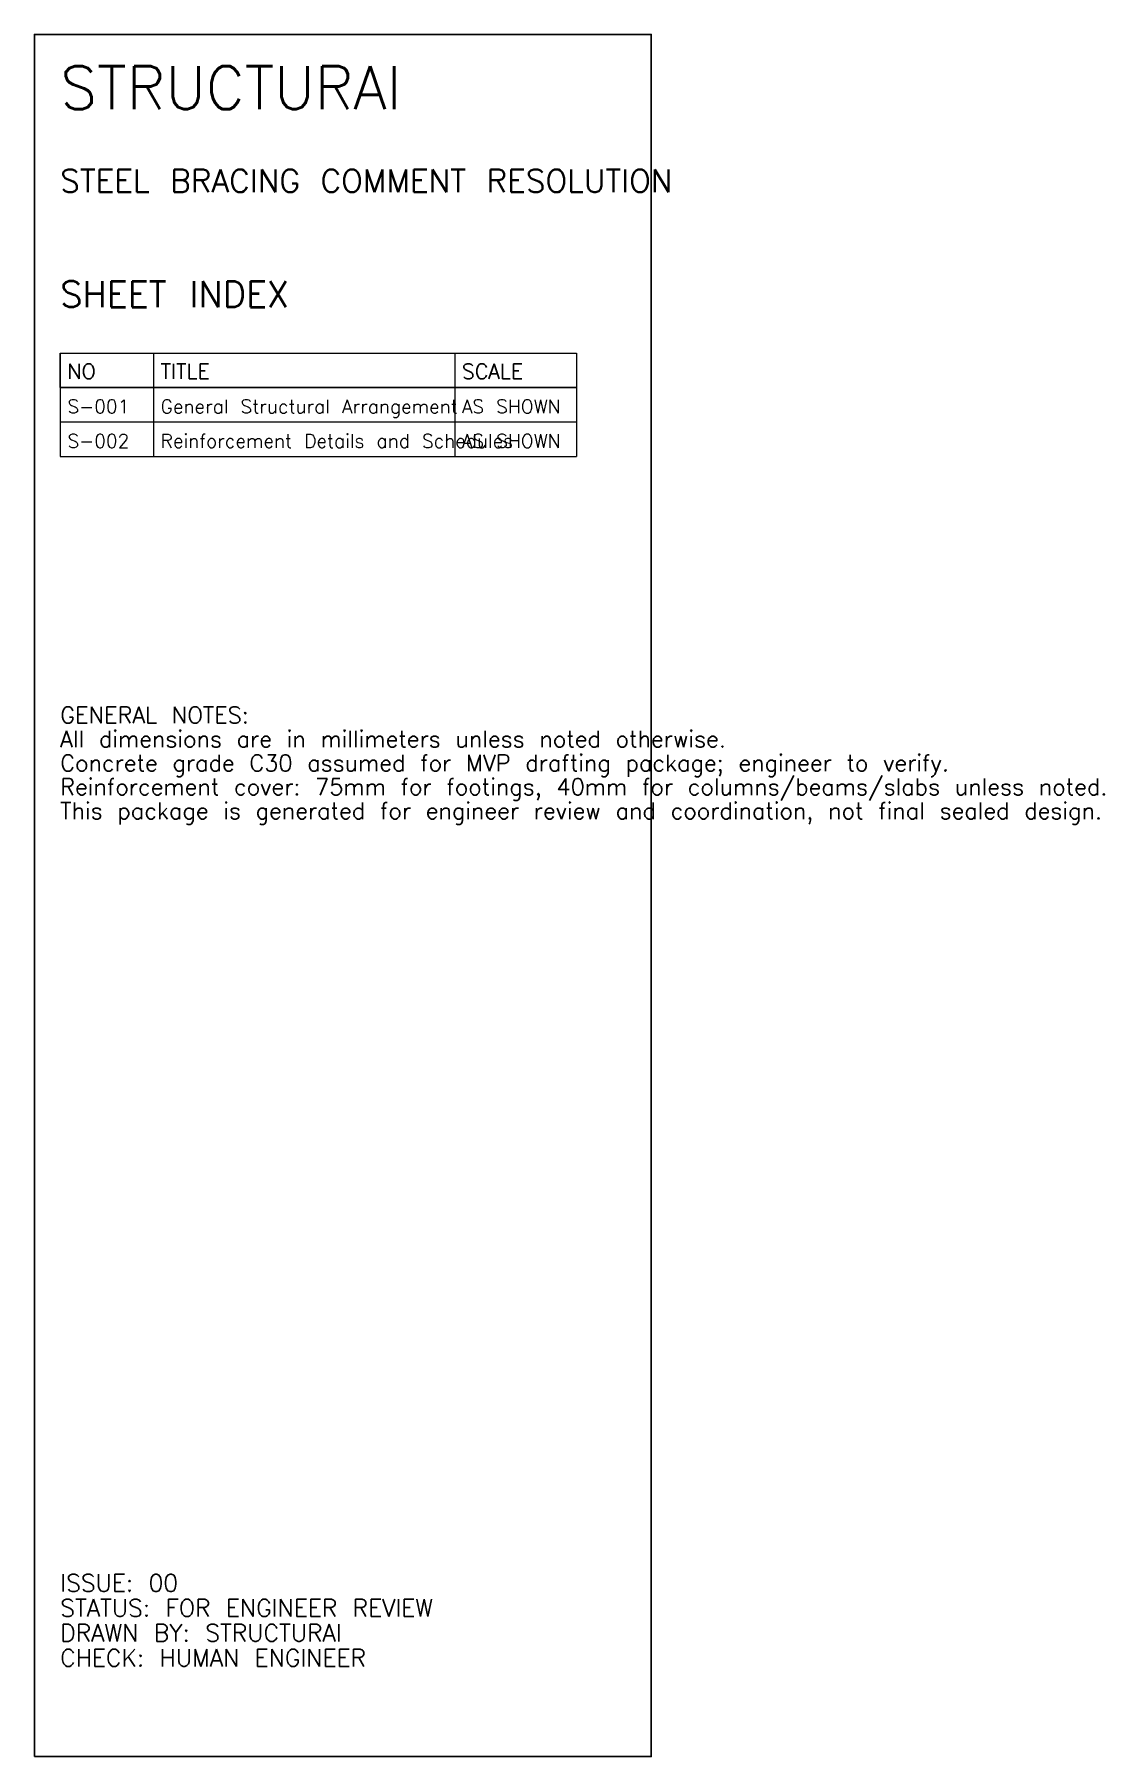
# Model space of a CAD drawing. Header units: millimetres. Extents: x -700 to 52160, y -40890 to 8260.
# Drawn here: x 44700 to 52160, y -23600 to -11600 of the extents above; entities that cross this region are included whole.
import ezdxf

# ---------------------------------------------------------------- set-up
doc = ezdxf.new("R2010")
doc.units = ezdxf.units.MM
for name, color, linetype, lineweight in [('SAI-A-BORDER', 7, 'Continuous', 25), ('SAI-A-TEXT', 4, 'Continuous', 13), ('SAI-A-TITLE', 6, 'Continuous', 30), ('SAI-SCHEDULE', 4, 'Continuous', 13)]:
    doc.layers.add(name, color=color, linetype=linetype, lineweight=lineweight)
doc.styles.add('SAI-STANDARD', font='txt.shx')

msp = doc.modelspace()

# ---------------------------------------------------------------- texts
at = {"layer": 'SAI-A-TEXT', "style": 'SAI-STANDARD'}
for s, height, p in [('STEEL BRACING COMMENT RESOLUTION', 160, (44880, -12700)), ('GENERAL NOTES:', 115, (44880, -16400)), ('All dimensions are in millimeters unless noted otherwise.', 115, (44880, -16567)), ('Concrete grade C30 assumed for MVP drafting package; engineer to verify.', 115, (44880, -16734)), ('Reinforcement cover: 75mm for footings, 40mm for columns/beams/slabs unless noted.', 115, (44880, -16900)), ('This package is generated for engineer review and coordination, not final sealed design.', 115, (44880, -17067)), ('ISSUE: 00', 120, (44880, -22450)), ('STATUS: FOR ENGINEER REVIEW', 120, (44880, -22624)), ('DRAWN BY: STRUCTURAI', 120, (44880, -22798)), ('CHECK: HUMAN ENGINEER', 120, (44880, -22972))]:
    msp.add_text(s, height=height, dxfattribs=at).set_placement(p)
at = {"layer": 'SAI-A-TITLE', "style": 'SAI-STANDARD'}
for s, height, p in [('STRUCTURAI', 300, (44880, -12120)), ('SHEET INDEX', 180, (44880, -13500))]:
    msp.add_text(s, height=height, dxfattribs=at).set_placement(p)
at = {"layer": 'SAI-SCHEDULE', "style": 'SAI-STANDARD'}
for s, height, p in [('NO', 105, (44930, -14000)), ('TITLE', 105, (45580, -14000)), ('SCALE', 105, (47680, -14000)), ('S-001', 95, (44930, -14240)), ('General Structural Arrangement', 95, (45580, -14240)), ('AS SHOWN', 95, (47680, -14240)), ('S-002', 95, (44930, -14480)), ('Reinforcement Details and Schedules', 95, (45580, -14480)), ('AS SHOWN', 95, (47680, -14480))]:
    msp.add_text(s, height=height, dxfattribs=at).set_placement(p)

# ---------------------------------------------------------------- linework, layer by layer
at = {"layer": 'SAI-A-BORDER'}
msp.add_lwpolyline([(44700, -23600), (49000, -23600), (49000, -11600), (44700, -11600), (44700, -23600)], dxfattribs=at)
at = {"layer": 'SAI-SCHEDULE'}
for p, q in [((44880, -13820), (44880, -14540)), ((45530, -13820), (45530, -14540)), ((47630, -13820), (47630, -14540)), ((48480, -13820), (48480, -14540)), ((44880, -14060), (48480, -14060)), ((44880, -14300), (48480, -14300)), ((44880, -14540), (48480, -14540))]:
    msp.add_line(p, q, dxfattribs=at)
msp.add_lwpolyline([(44880, -13820), (48480, -13820), (48480, -14060), (44880, -14060), (44880, -13820)], dxfattribs=at)

msp.set_redraw_order([(e.dxf.handle, doc.entitydb.next_handle()) for e in msp.query("TEXT MTEXT ATTDEF DIMENSION ARC_DIMENSION")])  # texts and dimensions are drawn at this point

doc.saveas('drawing.dxf')
